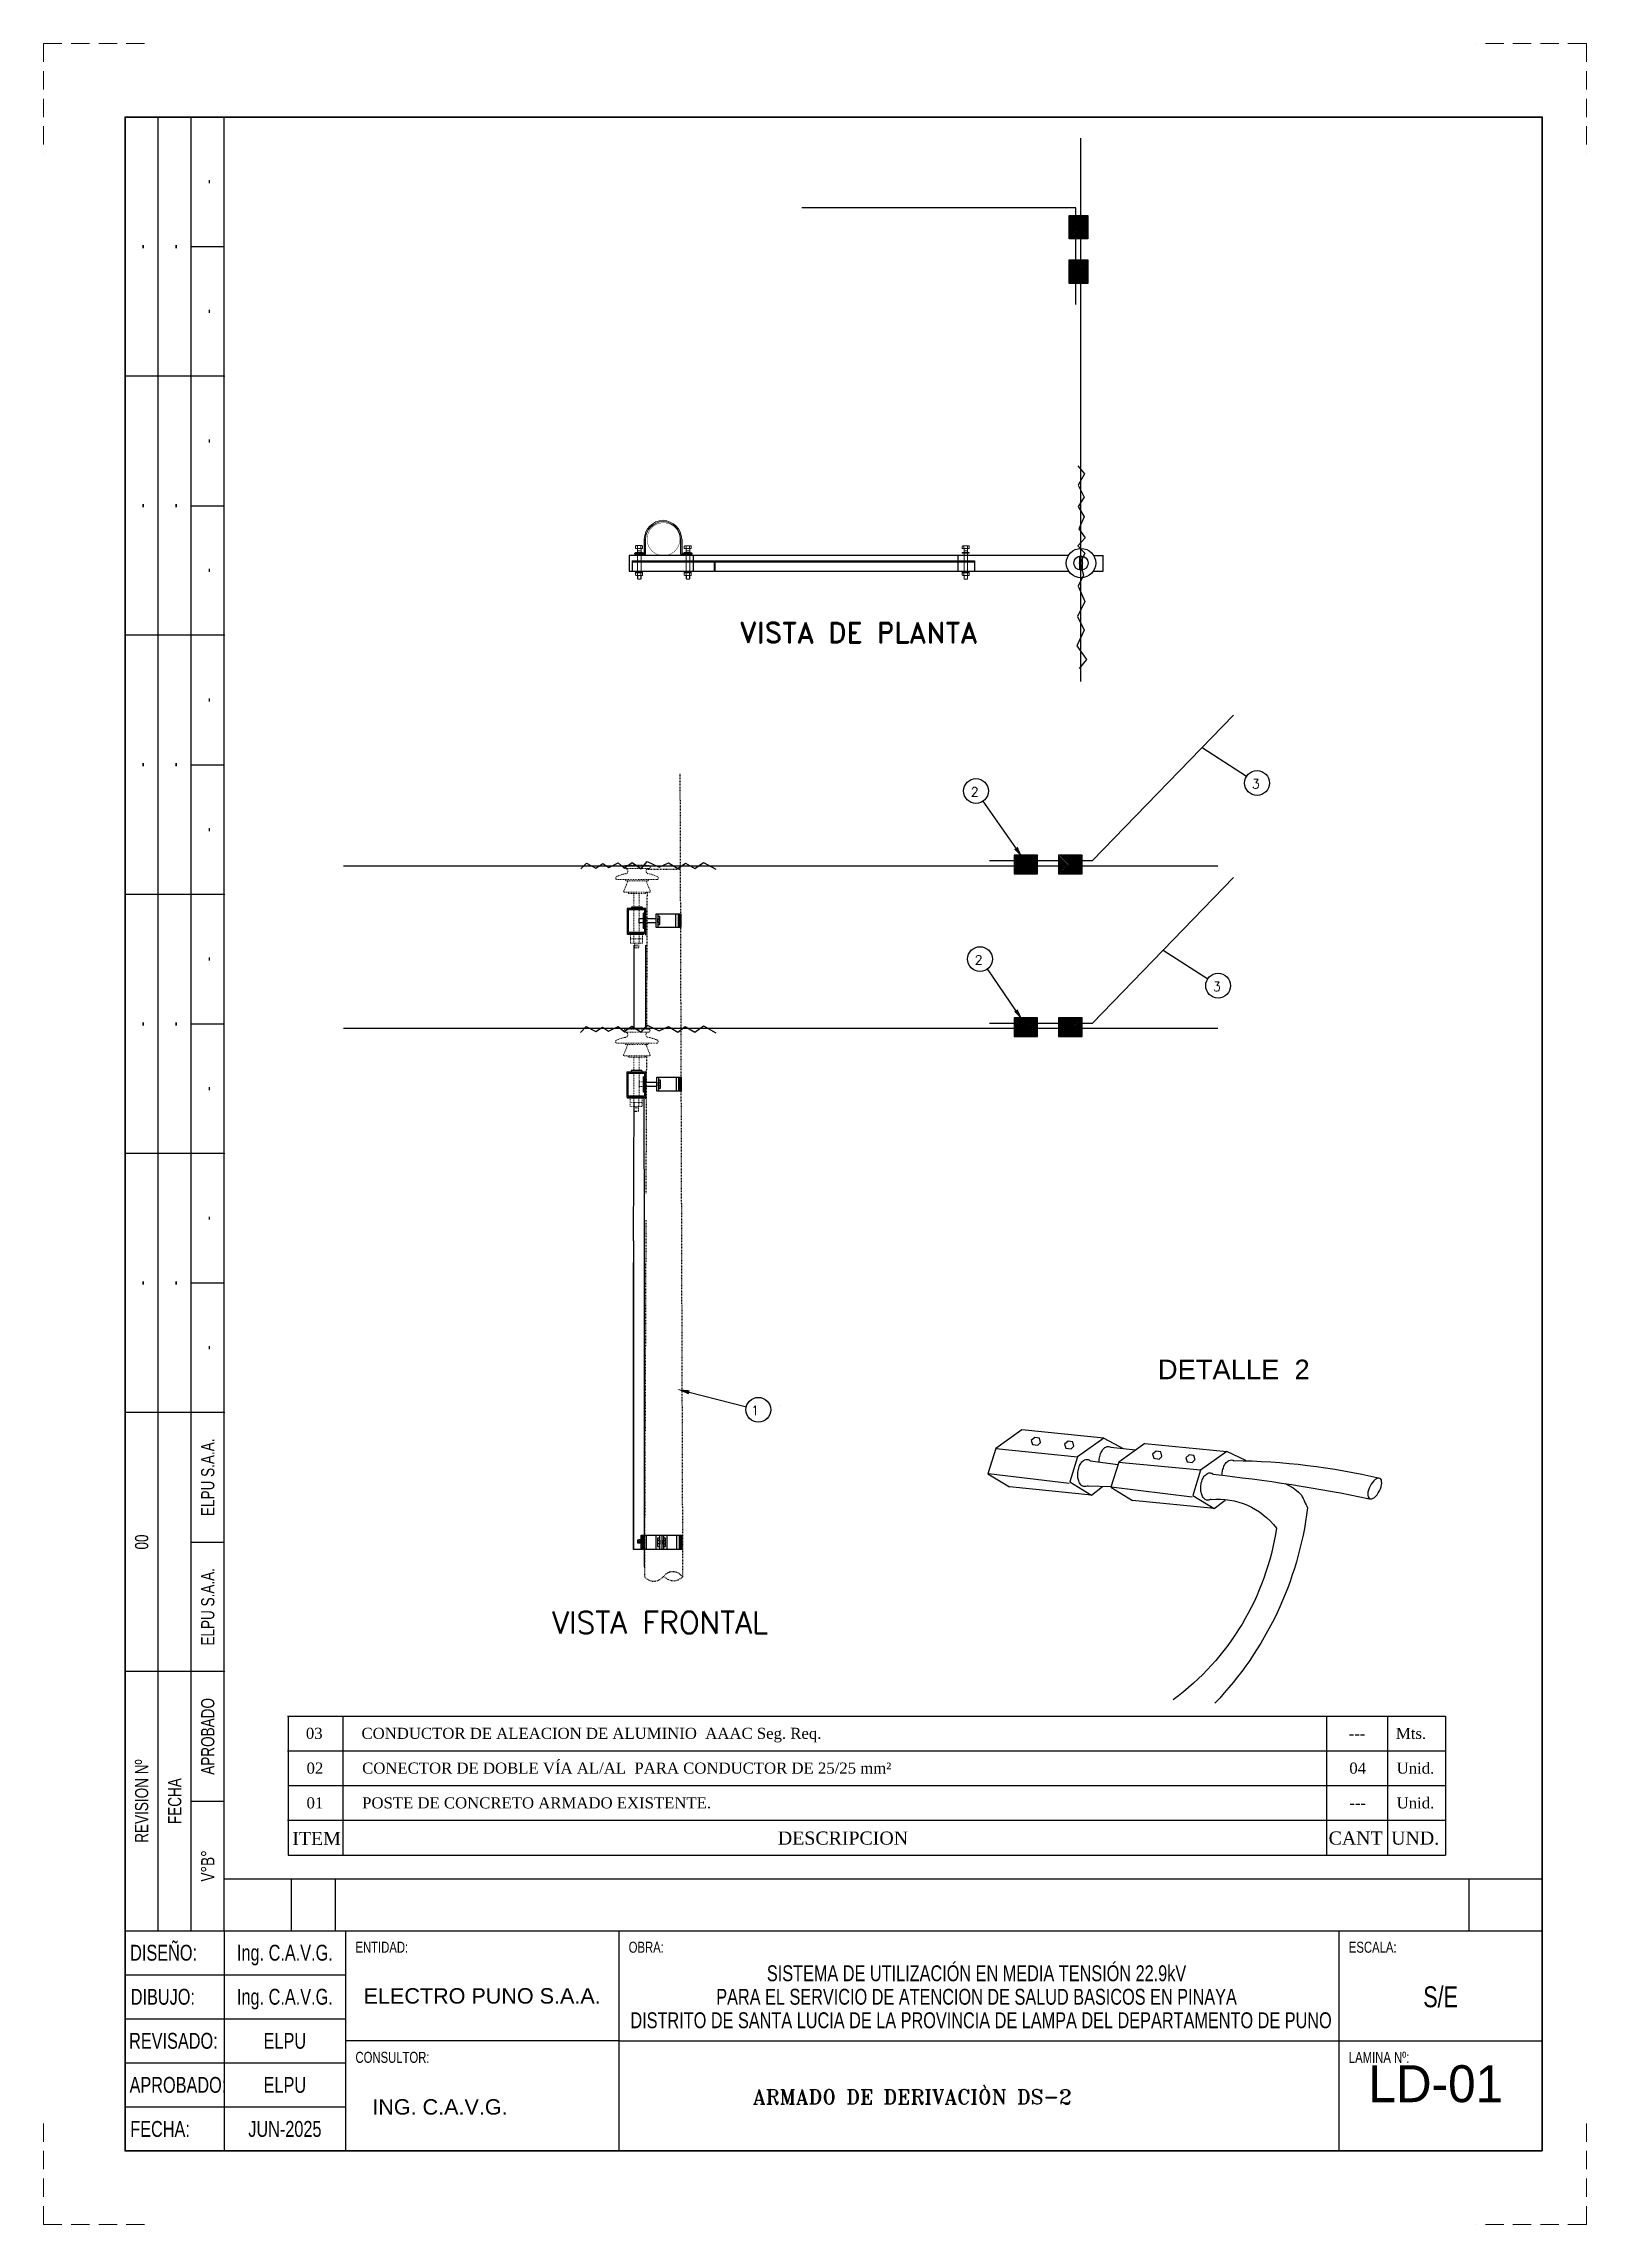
# Model space of a CAD drawing. Header units: millimetres. Extents: x 1804 to 3757, y 2643 to 7323.
# Drawn here: x 1804.3 to 2014.2, y 2939.5 to 3236.3 of the extents above; entities that cross this region are included whole.
import ezdxf
from ezdxf.enums import TextEntityAlignment as Align

# ---------------------------------------------------------------- set-up
doc = ezdxf.new("R2010")
doc.units = ezdxf.units.MM
doc.linetypes.add('DASHED', pattern=[0.75, 0.5, -0.25])
doc.linetypes.add('HIDDEN2', pattern=[0.1875, 0.125, -0.0625])
for name, color, linetype in [('_Cajetin Linea 1', 5, 'Continuous'), ('_Cajetin Linea 2', 2, 'Continuous'), ('_Texto 1', 7, 'Continuous'), ('_Texto 2', 7, 'Continuous'), ('_Texto 3', 4, 'Continuous'), ('_Texto 4', 7, 'Continuous'), ('_Texto 6', 7, 'Continuous'), ('Armados BT', 166, 'Continuous'), ('CAJETIN_T-1', 104, 'Continuous'), ('Postes de C.A.C.', 7, 'Continuous'), ('TEXTO', 7, 'Continuous')]:
    doc.layers.add(name, color=color, linetype=linetype)
for name, color, linetype, lineweight in [('_Cajetin Linea 3', 5, 'Continuous', 30), ('_Cajetin Linea 4', 3, 'DASHED', 0), ('POSTE', 7, 'Continuous', 13), ('TRAZO EXISTENTE', 150, 'Continuous', 0)]:
    doc.layers.add(name, color=color, linetype=linetype, lineweight=lineweight)
doc.styles.add('arial', font='arial.ttf')
doc.styles.add('Disylays_86', font='swisscl.ttf', dxfattribs={"height": 2.2})
doc.styles.add('MART BOOK', font='BOOKOSI.TTF')
doc.styles.add('MART BOOK 2', font='BOOKOS.TTF')
doc.styles.add('N-1', font='ROMANS')
doc.styles.add('N-2', font='ROMAND')
doc.styles.add('ROMANS', font='romans.shx')
doc.styles.add('ROMANT', font='romant.shx', dxfattribs={"height": 0.18})
doc.styles.add('TECHNIC', font='te______.pfb')
doc.styles.add('TEXTO1', font='arial.ttf')

msp = doc.modelspace()

# ---------------------------------------------------------------- texts
at = {"color": 0, "style": 'N-2'}
msp.add_text('VISTA DE PLANTA', height=2.75901, dxfattribs=at).set_placement((1915.168, 3154.736), align=Align.CENTER)
at = {"color": 0, "style": 'arial'}
msp.add_text('DETALLE  2', height=2.6599, dxfattribs=at).set_placement((1955.881, 3054.514))
at = {"color": 7, "style": 'MART BOOK 2'}
for s, height, p in [('03', 1.5062, (1840.007, 3005.577)), ('CONDUCTOR DE ALEACION DE ALUMINIO  AAAC Seg. Req.', 1.50623, (1847.564, 3005.577)), ('---', 1.5062, (1981.83, 3005.569)), ('Mts.', 1.5062, (1988.258, 3005.569)), ('02', 1.5062, (1840.099, 3000.846)), ('CONECTOR DE DOBLE VÍA AL/AL  PARA CONDUCTOR DE 25/25 mm²', 1.50623, (1847.656, 3000.846)), ('04', 1.5062, (1981.922, 3000.842)), ('Unid.', 1.5062, (1988.351, 3000.842)), ('01', 1.5062, (1840.099, 2996.115)), ('POSTE DE CONCRETO ARMADO EXISTENTE.', 1.50623, (1847.656, 2996.115)), ('Unid.', 1.5062, (1988.351, 2996.111)), ('---', 1.5062, (1981.922, 2996.111))]:
    msp.add_text(s, height=height, dxfattribs=at).set_placement(p)
at = {"color": 3, "style": 'MART BOOK'}
for s, height, p in [('ITEM', 1.788, (1838.155, 2991.127)), ('DESCRIPCION', 1.78803, (1904.199, 2991.18)), ('CANT', 1.788, (1979.106, 2991.187)), ('UND.', 1.788, (1987.615, 2991.18))]:
    msp.add_text(s, height=height, dxfattribs=at).set_placement(p)
at = {"color": 7, "style": 'TECHNIC'}
msp.add_text('LD-01', height=5.0321, dxfattribs=at).set_placement((1993.676, 2958.656), align=Align.MIDDLE)
at = {"style": 'ROMANT'}
msp.add_text('ARMADO DE DERIVACIÒN DS-2', height=1.9983, dxfattribs=at).set_placement((1922.487, 2957.189), align=Align.MIDDLE)
at = {"color": 3, "char_height": 1.252, "attachment_point": 3, "line_spacing_factor": 0.4, "style": 'N-1'}
for s, insert in [('2', (1931.497, 3135.07)), ('3', (1969.73, 3136.155)), ('2', (1932.041, 3112.195)), ('3', (1964.43, 3108.575)), ('1', (1901.626, 3050.897))]:
    msp.add_mtext(s, dxfattribs=dict(at, insert=insert))
at = {"layer": 'TEXTO', "color": 0, "style": 'ROMANS'}
msp.add_text('VISTA FRONTAL', height=2.97973, dxfattribs=at).set_placement((1873.496, 3019.915))

# ---------------------------------------------------------------- blocks, each defined once
blk = doc.blocks.new('ANGULAR 2x2')
at = {"color": 7}
for p, q in [((0, 0.051), (1, 0.051)), ((0, 0.051), (0, 0)), ((0, 0.046), (1, 0.046)), ((0, 0), (1, 0)), ((1, 0.051), (1, 0))]:
    blk.add_line(p, q, dxfattribs=at)
blk = doc.blocks.new('aislador')
at = {"color": 7}
for p, q in [((-0.57, 1.88), (-0.57, 1.84)), ((-0.57, 1.84), (-0.57, -1.95)), ((0.52, -1.95), (0.52, 1.88)), ((0.42, -1.98), (-0.42, -1.98))]:
    blk.add_line(p, q, dxfattribs=at)
for radius in [5.24, 2.53]:
    blk.add_circle((0, 0), radius, dxfattribs=at)
for centre, radius, start, end in [((-0.02, 1.88), 0.543, 0, 180), ((-0.02, -1.95), 0.542, 180, 0)]:
    blk.add_arc(centre, radius, start, end, dxfattribs=at)
blk = doc.blocks.new('CAJETIN ARMADO')
at = {"layer": '_Cajetin Linea 1', "ltscale": 5}
for p, q in [((1569.36, 5536.82), (1389.95, 5536.82)), ((1399.05, 5536.82), (1399.05, 5529.78)), ((1405.05, 5536.82), (1405.05, 5529.78)), ((1559.36, 5536.82), (1559.36, 5529.78))]:
    blk.add_line(p, q, dxfattribs=at)
at = {"layer": '_Cajetin Linea 1'}
for p in [(1376.45, 5529.82), (1389.95, 5529.82)]:
    blk.add_line(p, (1569.36, 5529.82), dxfattribs=at)
at = {"layer": '_Cajetin Linea 1', "color": 5}
for p, q in [((1389.95, 5529.82), (1389.95, 5499.82)), ((1406.45, 5529.82), (1406.45, 5499.82)), ((1443.64, 5529.82), (1443.64, 5499.82)), ((1541.67, 5529.82), (1541.67, 5499.82)), ((1376.45, 5523.82), (1406.45, 5523.82)), ((1376.45, 5517.82), (1406.45, 5517.82)), ((1443.64, 5514.82), (1406.45, 5514.82)), ((1443.64, 5514.82), (1569.36, 5514.82)), ((1376.45, 5511.82), (1406.45, 5511.82)), ((1376.45, 5505.82), (1406.45, 5505.82))]:
    blk.add_line(p, q, dxfattribs=at)
at = {"layer": '_Cajetin Linea 2', "color": 3}
for points in [[(1380.95, 5529.82), (1380.95, 5776.82)], [(1385.45, 5529.82), (1385.45, 5776.82)], [(1389.95, 5529.82), (1389.95, 5776.82)], [(1385.45, 5759.18), (1389.95, 5759.18)], [(1389.95, 5741.53), (1376.45, 5741.53)], [(1385.45, 5723.89), (1389.95, 5723.89)], [(1389.95, 5706.25), (1376.45, 5706.25)], [(1385.45, 5688.61), (1389.95, 5688.61)], [(1389.95, 5670.96), (1376.45, 5670.96)], [(1385.45, 5653.32), (1389.95, 5653.32)], [(1389.95, 5635.68), (1376.45, 5635.68)], [(1385.45, 5618.03), (1389.95, 5618.03)], [(1389.95, 5600.39), (1376.45, 5600.39)], [(1385.45, 5582.75), (1389.95, 5582.75)], [(1389.95, 5565.11), (1376.45, 5565.11)], [(1385.45, 5547.46), (1389.95, 5547.46)]]:
    blk.add_lwpolyline(points, dxfattribs=at)
at = {"layer": '_Cajetin Linea 2', "color": 2}
blk.add_point((1389.95, 5600.39), dxfattribs=at)
at = {"layer": '_Cajetin Linea 2', "color": 3}
blk.add_point((1380.95, 5565.11), dxfattribs=at)
at = {"layer": '_Cajetin Linea 2'}
for p in [(1385.45, 5565.11), (1389.95, 5565.11)]:
    blk.add_point(p, dxfattribs=at)
at = {"layer": '_Cajetin Linea 3', "ltscale": 0.1}
blk.add_lwpolyline([(1569.36, 5499.82), (1376.45, 5499.82), (1376.45, 5776.82), (1569.36, 5776.82)], close=True, dxfattribs=at)
at = {"layer": '_Cajetin Linea 4', "ltscale": 5}
for p, q in [((1365.36, 5786.82), (1365.36, 5771.82)), ((1365.36, 5786.82), (1380.36, 5786.82)), ((1575.36, 5786.82), (1560.36, 5786.82)), ((1575.36, 5786.82), (1575.36, 5771.82)), ((1365.36, 5489.82), (1365.36, 5504.82)), ((1575.36, 5489.82), (1575.36, 5504.82)), ((1365.36, 5489.82), (1380.36, 5489.82)), ((1575.36, 5489.82), (1560.36, 5489.82))]:
    blk.add_line(p, q, dxfattribs=at)
at = {"layer": 'CAJETIN_T-1', "color": 2}
for p in [(1389.95, 5741.53), (1389.95, 5706.25), (1389.95, 5670.96), (1389.95, 5635.68)]:
    blk.add_point(p, dxfattribs=at)
at = {"layer": '_Texto 1', "style": 'Disylays_86'}
for s, p in [('-', (1387.7, 5768)), ('-', (1378.7, 5759.18)), ('-', (1383.2, 5759.18)), ('-', (1387.7, 5750.36)), ('-', (1387.7, 5732.71)), ('-', (1378.7, 5723.89)), ('-', (1383.2, 5723.89)), ('-', (1387.7, 5715.07)), ('-', (1387.7, 5697.43)), ('-', (1378.7, 5688.61)), ('-', (1383.2, 5688.61)), ('-', (1387.7, 5679.78)), ('-', (1387.7, 5662.14)), ('-', (1378.7, 5653.32)), ('-', (1383.2, 5653.32)), ('-', (1387.7, 5644.5)), ('-', (1387.7, 5626.86)), ('-', (1378.7, 5618.03)), ('-', (1383.2, 5618.03)), ('-', (1387.7, 5609.21)), ('ELPU S.A.A.', (1387.7, 5591.57)), ('00', (1378.7, 5582.75)), ('ELPU S.A.A.', (1387.7, 5573.93)), ('APROBADO', (1387.7, 5556.28)), ('REVISION Nº', (1378.7, 5547.46)), ('FECHA', (1383.2, 5547.46)), ('V%%DB%%D', (1387.7, 5538.64))]:
    blk.add_text(s, height=1.8, rotation=90, dxfattribs=at).set_placement(p, align=Align.MIDDLE_CENTER)
for s, p in [('DISEÑO:', (1381.69, 5526.82)), ('SISTEMA DE UTILIZACIÓN EN MEDIA TENSIÓN 22.9kV ', (1492.66, 5524.02)), ('DIBUJO:', (1381.59, 5520.82)), ('PARA EL SERVICIO DE ATENCION DE SALUD BASICOS EN PINAYA ', (1492.66, 5520.82)), (' DISTRITO DE SANTA LUCIA DE LA PROVINCIA DE LAMPA DEL DEPARTAMENTO DE PUNO', (1492.66, 5517.62)), ('REVISADO:  ', (1383.64, 5514.82)), ('APROBADO:', (1383.64, 5508.82)), ('FECHA:', (1381.21, 5502.82))]:
    blk.add_text(s, height=2.16, dxfattribs=at).set_placement(p, align=Align.MIDDLE_CENTER)
at = {"layer": '_Texto 2', "style": 'Disylays_86'}
for s, p in [('ENTIDAD:', (1407.81, 5526.82)), ('OBRA:', (1445, 5526.82)), ('ESCALA:', (1543.03, 5526.82)), ('CONSULTOR:', (1407.81, 5511.82)), ('LAMINA Nº:', (1543.03, 5511.82))]:
    blk.add_text(s, height=1.5, dxfattribs=at).set_placement(p)
at = {"layer": '_Texto 3', "style": 'Disylays_86'}
for s, p in [('Ing. C.A.V.G.', (1398.2, 5526.82)), ('Ing. C.A.V.G.', (1398.2, 5520.82)), ('ELPU', (1398.2, 5514.82)), ('ELPU', (1398.2, 5508.82)), ('JUN-2025', (1398.2, 5502.82))]:
    blk.add_text(s, height=2.16, dxfattribs=at).set_placement(p, align=Align.MIDDLE_CENTER)
at = {"layer": '_Texto 4', "ltscale": 2, "style": 'TEXTO1'}
for s, p in [('ELECTRO PUNO S.A.A.', (1408.92, 5519.89)), ('ING. C.A.V.G.', (1410.1, 5504.77))]:
    blk.add_text(s, height=2.1, dxfattribs=at).set_placement(p)
at = {"layer": '_Texto 6', "style": 'Disylays_86'}
blk.add_text('S/E', height=2.851, dxfattribs=at).set_placement((1555.52, 5520.82), align=Align.MIDDLE_CENTER)

# ---------------------------------------------------------------- hatches: boundary and pattern name
h = msp.add_hatch()
h.set_pattern_fill('ANSI31', color=3, scale=1.209945, angle=89.84806, style=0)
h.set_pattern_definition([(135.1519368, (-1191.35587, -1412.94539), (-0.106661086, -0.1072282785), [])])
h.paths.add_polyline_path([(1943.819, 3209.68), (1946.366, 3209.68), (1946.366, 3212.881), (1943.819, 3212.877)])
h = msp.add_hatch()
h.set_pattern_fill('ANSI31', color=3, scale=1.209945, angle=89.84806, style=0)
h.set_pattern_definition([(135.1519368, (-1191.35587, -1419.01273), (-0.106661086, -0.1072282785), [])])
h.paths.add_polyline_path([(1943.819, 3203.612), (1946.366, 3203.612), (1946.366, 3206.813), (1943.819, 3206.81)])
h = msp.add_hatch()
h.set_pattern_fill('ANSI31', color=3, scale=1.209945, angle=89.84806, style=0)
h.set_pattern_definition([(135.1519368, (-1198.85471, -1500.01237), (-0.106661086, -0.1072282785), [])])
h.paths.add_polyline_path([(1936.32, 3123.269), (1939.521, 3123.269), (1939.521, 3125.814), (1936.32, 3125.81)])
h = msp.add_hatch()
h.set_pattern_fill('ANSI31', color=3, scale=1.209945, angle=89.84806, style=0)
h.set_pattern_definition([(135.1519368, (-1192.78995, -1500.01237), (-0.106661086, -0.1072282785), [])])
h.paths.add_polyline_path([(1942.385, 3123.269), (1945.586, 3123.269), (1945.586, 3125.814), (1942.385, 3125.81)])
h = msp.add_hatch()
h.set_pattern_fill('ANSI31', color=3, scale=1.209945, angle=89.84806, style=0)
h.set_pattern_definition([(135.1519368, (-1198.8547, -1522.11631), (-0.106661086, -0.1072282785), [])])
h.paths.add_polyline_path([(1936.32, 3101.165), (1939.521, 3101.165), (1939.521, 3103.71), (1936.32, 3103.706)])
h = msp.add_hatch()
h.set_pattern_fill('ANSI31', color=3, scale=1.209945, angle=89.84806, style=0)
h.set_pattern_definition([(135.1519368, (-1192.78995, -1522.1163), (-0.106661086, -0.1072282785), [])])
h.paths.add_polyline_path([(1942.385, 3101.165), (1945.586, 3101.165), (1945.586, 3103.71), (1942.385, 3103.706)])

# ---------------------------------------------------------------- linework, layer by layer
for p, q in [((1945.425, 3149.47), (1945.425, 3223.407)), ((1943.708, 3166.598), (1883.98, 3166.598)), ((1884.735, 3166.772), (1884.735, 3166.935)), ((1886.01, 3166.935), (1884.735, 3166.935)), ((1886.173, 3166.772), (1884.735, 3166.772)), ((1886.01, 3168.83), (1886.01, 3166.935)), ((1886.01, 3166.772), (1886.01, 3166.771)), ((1890.966, 3166.935), (1890.967, 3166.935)), ((1890.966, 3166.772), (1892.548, 3166.772)), ((1891.137, 3168.83), (1891.137, 3166.935)), ((1891.137, 3166.935), (1892.548, 3166.935)), ((1891.137, 3166.772), (1891.137, 3166.771)), ((1892.548, 3166.772), (1892.548, 3166.935)), ((1928.686, 3166.598), (1928.686, 3164.472)), ((1947.142, 3166.598), (1948.444, 3166.598)), ((1948.444, 3164.472), (1948.444, 3166.598)), ((1919.196, 3164.472), (1943.753, 3164.472)), ((1947.098, 3164.472), (1948.444, 3164.472)), ((1845.136, 3124.37), (1964.023, 3124.37)), ((1845.136, 3102.266), (1964.023, 3102.266))]:
    msp.add_line(p, q)
at = {"color": 4, "linetype": 'Continuous', "ltscale": 0.05}
for p, q in [((1944.721, 3213.897), (1907.48, 3213.897)), ((1944.721, 3212.881), (1944.721, 3213.897)), ((1944.721, 3206.813), (1944.721, 3209.68)), ((1944.721, 3200.746), (1944.721, 3203.612)), ((1946.708, 3043.395), (1950.456, 3042.892)), ((1946.391, 3040.001), (1949.518, 3039.895))]:
    msp.add_line(p, q, dxfattribs=at)
at = {"lineweight": 13}
for p, q in [((1884.856, 3167.883), (1884.919, 3167.944)), ((1884.856, 3167.566), (1884.856, 3167.883)), ((1884.856, 3167.566), (1885.809, 3167.566)), ((1884.919, 3167.944), (1885.747, 3167.944)), ((1885.091, 3167.883), (1885.027, 3167.944)), ((1885.091, 3167.883), (1885.154, 3167.944)), ((1885.091, 3167.566), (1885.091, 3167.883)), ((1885.104, 3167.566), (1885.104, 3164.333)), ((1885.104, 3167.25), (1885.592, 3167.25)), ((1885.574, 3167.883), (1885.512, 3167.944)), ((1885.574, 3167.883), (1885.638, 3167.944)), ((1885.574, 3167.566), (1885.574, 3167.883)), ((1885.592, 3167.566), (1885.592, 3164.333)), ((1885.809, 3167.883), (1885.747, 3167.944)), ((1885.809, 3167.566), (1885.809, 3167.883)), ((1886.173, 3166.772), (1886.173, 3168.829)), ((1890.966, 3166.772), (1890.974, 3168.82)), ((1891.474, 3167.868), (1891.537, 3167.928)), ((1891.474, 3167.55), (1891.474, 3167.868)), ((1891.474, 3167.55), (1892.427, 3167.55)), ((1891.537, 3167.928), (1892.365, 3167.928)), ((1891.709, 3167.868), (1891.645, 3167.928)), ((1891.709, 3167.868), (1891.772, 3167.928)), ((1891.709, 3167.55), (1891.709, 3167.868)), ((1891.722, 3167.55), (1891.722, 3164.333)), ((1891.722, 3167.234), (1892.21, 3167.234)), ((1892.192, 3167.868), (1892.13, 3167.928)), ((1892.192, 3167.868), (1892.257, 3167.928)), ((1892.192, 3167.55), (1892.192, 3167.868)), ((1892.21, 3167.55), (1892.21, 3164.333)), ((1892.427, 3167.868), (1892.365, 3167.928)), ((1892.427, 3167.55), (1892.427, 3167.868)), ((1929.273, 3167.868), (1929.335, 3167.928)), ((1929.273, 3167.55), (1929.273, 3167.868)), ((1929.273, 3167.55), (1930.226, 3167.55)), ((1929.335, 3167.928), (1930.164, 3167.928)), ((1929.508, 3167.868), (1929.444, 3167.928)), ((1929.508, 3167.868), (1929.57, 3167.928)), ((1929.508, 3167.55), (1929.508, 3167.868)), ((1929.521, 3167.55), (1929.521, 3164.333)), ((1929.521, 3167.234), (1930.009, 3167.234)), ((1929.991, 3167.868), (1929.929, 3167.928)), ((1929.991, 3167.868), (1930.055, 3167.928)), ((1929.991, 3167.55), (1929.991, 3167.868)), ((1930.009, 3167.55), (1930.009, 3164.333)), ((1930.226, 3167.868), (1930.164, 3167.928)), ((1930.226, 3167.55), (1930.226, 3167.868)), ((1884.856, 3164.193), (1884.92, 3164.257)), ((1884.856, 3163.939), (1884.856, 3164.193)), ((1884.856, 3163.939), (1884.92, 3163.875)), ((1884.92, 3163.875), (1885.745, 3163.875)), ((1885.091, 3164.193), (1885.028, 3164.256)), ((1885.091, 3163.939), (1885.028, 3163.875)), ((1885.091, 3164.193), (1885.154, 3164.256)), ((1885.091, 3163.939), (1885.091, 3164.193)), ((1885.091, 3163.939), (1885.154, 3163.875)), ((1885.104, 3163.874), (1885.104, 3163.418)), ((1885.142, 3163.874), (1885.142, 3163.38)), ((1885.142, 3163.38), (1885.554, 3163.38)), ((1885.574, 3164.193), (1885.511, 3164.256)), ((1885.574, 3163.939), (1885.511, 3163.875)), ((1885.554, 3163.874), (1885.554, 3163.38)), ((1885.574, 3164.193), (1885.637, 3164.256)), ((1885.574, 3163.939), (1885.574, 3164.193)), ((1885.574, 3163.939), (1885.637, 3163.875)), ((1885.592, 3163.874), (1885.592, 3163.418)), ((1885.809, 3164.193), (1885.745, 3164.256)), ((1885.809, 3163.939), (1885.745, 3163.875)), ((1885.809, 3163.939), (1885.809, 3164.193)), ((1891.474, 3164.193), (1891.538, 3164.257)), ((1891.474, 3163.939), (1891.474, 3164.193)), ((1891.474, 3163.939), (1891.538, 3163.875)), ((1891.538, 3163.875), (1892.364, 3163.875)), ((1891.709, 3164.193), (1891.646, 3164.256)), ((1891.709, 3163.939), (1891.646, 3163.875)), ((1891.709, 3164.193), (1891.772, 3164.256)), ((1891.709, 3163.939), (1891.709, 3164.193)), ((1891.709, 3163.939), (1891.772, 3163.875)), ((1891.722, 3163.874), (1891.722, 3163.418)), ((1891.76, 3163.874), (1891.76, 3163.38)), ((1891.76, 3163.38), (1892.173, 3163.38)), ((1892.192, 3164.193), (1892.129, 3164.256)), ((1892.192, 3163.939), (1892.129, 3163.875)), ((1892.173, 3163.874), (1892.173, 3163.38)), ((1892.192, 3164.193), (1892.255, 3164.256)), ((1892.192, 3163.939), (1892.192, 3164.193)), ((1892.192, 3163.939), (1892.255, 3163.875)), ((1892.21, 3163.874), (1892.21, 3163.418)), ((1892.427, 3164.193), (1892.364, 3164.256)), ((1892.427, 3163.939), (1892.364, 3163.875)), ((1892.427, 3163.939), (1892.427, 3164.193)), ((1929.273, 3164.193), (1929.336, 3164.257)), ((1929.273, 3163.939), (1929.273, 3164.193)), ((1929.273, 3163.939), (1929.336, 3163.875)), ((1929.336, 3163.875), (1930.162, 3163.875)), ((1929.508, 3164.193), (1929.444, 3164.256)), ((1929.508, 3163.939), (1929.444, 3163.875)), ((1929.508, 3164.193), (1929.571, 3164.256)), ((1929.508, 3163.939), (1929.508, 3164.193)), ((1929.508, 3163.939), (1929.571, 3163.875)), ((1929.521, 3163.874), (1929.521, 3163.418)), ((1929.559, 3163.874), (1929.559, 3163.38)), ((1929.559, 3163.38), (1929.971, 3163.38)), ((1929.991, 3164.193), (1929.928, 3164.256)), ((1929.991, 3163.939), (1929.928, 3163.875)), ((1929.971, 3163.874), (1929.971, 3163.38)), ((1929.991, 3164.193), (1930.054, 3164.256)), ((1929.991, 3163.939), (1929.991, 3164.193)), ((1929.991, 3163.939), (1930.054, 3163.875)), ((1930.009, 3163.874), (1930.009, 3163.418)), ((1930.226, 3164.193), (1930.162, 3164.256)), ((1930.226, 3163.939), (1930.162, 3163.875)), ((1930.226, 3163.939), (1930.226, 3164.193))]:
    msp.add_line(p, q, dxfattribs=at)
at = {"linetype": 'HIDDEN2', "ltscale": 0.5}
for p, q in [((1890.876, 3136.895), (1891.237, 3027.605)), ((1890.876, 3123.891), (1886.412, 3123.891)), ((1886.402, 3120.788), (1886.328, 3102.143)), ((1886.317, 3098.526), (1886.241, 3079.787)), ((1886.241, 3076.17), (1886.05, 3027.609))]:
    msp.add_line(p, q, dxfattribs=at)
at = {"linetype": 'ByBlock', "lineweight": -2}
for p, q in [((1932.66, 3132.203), (1932.66, 3132.203)), ((1932.66, 3110.099), (1932.66, 3110.099)), ((1904.587, 3050.91), (1904.587, 3050.91))]:
    msp.add_line(p, q, dxfattribs=at)
at = {"color": 142}
for p, q in [((1883.697, 3118.243), (1883.694, 3118.243)), ((1883.697, 3117.192), (1883.694, 3117.192)), ((1885.72, 3118.764), (1884.273, 3118.764)), ((1884.273, 3118.764), (1884.273, 3118.592)), ((1885.72, 3118.764), (1885.72, 3118.583)), ((1886.05, 3117.943), (1885.928, 3117.943)), ((1886.05, 3115.852), (1885.928, 3115.852)), ((1886.385, 3116.669), (1887.643, 3116.667)), ((1886.387, 3117.196), (1887.643, 3117.194)), ((1887.877, 3117.865), (1887.877, 3115.996)), ((1888.164, 3117.481), (1887.877, 3117.481)), ((1887.877, 3117.148), (1888.164, 3117.148)), ((1887.877, 3116.724), (1888.164, 3116.724)), ((1887.877, 3116.38), (1888.164, 3116.38)), ((1888.164, 3116.38), (1888.164, 3117.481)), ((1890.619, 3117.865), (1890.619, 3115.996)), ((1890.731, 3117.865), (1890.731, 3115.996)), ((1890.806, 3117.865), (1890.806, 3115.996)), ((1890.856, 3117.865), (1890.856, 3115.996)), ((1890.906, 3117.865), (1890.906, 3115.996)), ((1890.949, 3117.865), (1890.949, 3115.996)), ((1883.755, 3115.016), (1883.755, 3115.16)), ((1885.932, 3115.016), (1883.755, 3115.016)), ((1884.635, 3102.223), (1884.635, 3113.567)), ((1885.932, 3115.016), (1885.932, 3115.15)), ((1886.242, 3102.213), (1886.242, 3113.567)), ((1886.256, 3114.921), (1886.258, 3115.15)), ((1883.675, 3095.981), (1883.671, 3095.981)), ((1885.698, 3096.502), (1884.25, 3096.502)), ((1884.25, 3096.502), (1884.25, 3096.33)), ((1885.698, 3096.502), (1885.698, 3096.32)), ((1886.027, 3095.681), (1885.906, 3095.681)), ((1887.961, 3095.603), (1887.961, 3093.734)), ((1888.247, 3095.219), (1887.961, 3095.219)), ((1888.247, 3094.118), (1888.247, 3095.219)), ((1890.703, 3095.603), (1890.703, 3093.734)), ((1890.815, 3095.603), (1890.815, 3093.734)), ((1890.89, 3095.603), (1890.89, 3093.734)), ((1890.939, 3095.603), (1890.939, 3093.734)), ((1890.989, 3095.603), (1890.989, 3093.734)), ((1891.033, 3095.603), (1891.033, 3093.734)), ((1883.733, 3092.754), (1883.733, 3092.897)), ((1885.91, 3092.754), (1883.733, 3092.754)), ((1884.556, 3073.365), (1884.635, 3092.195)), ((1886.027, 3093.59), (1885.905, 3093.59)), ((1885.91, 3092.754), (1885.91, 3092.888)), ((1886.068, 3073.365), (1886.008, 3092.888)), ((1886.233, 3092.659), (1886.235, 3092.888)), ((1886.302, 3094.408), (1887.727, 3094.406)), ((1886.304, 3094.934), (1887.727, 3094.932)), ((1887.961, 3094.886), (1888.247, 3094.886)), ((1887.961, 3094.462), (1888.247, 3094.462)), ((1887.961, 3094.118), (1888.247, 3094.118)), ((1884.544, 3031.353), (1884.544, 3070.383)), ((1885.632, 3031.353), (1885.632, 3033.31)), ((1885.677, 3031.353), (1885.677, 3033.31)), ((1885.73, 3031.353), (1885.73, 3033.31)), ((1885.782, 3031.353), (1885.782, 3033.31)), ((1885.86, 3031.353), (1885.86, 3033.31)), ((1885.977, 3031.353), (1885.977, 3033.31)), ((1888.144, 3032.908), (1887.844, 3032.908)), ((1887.844, 3032.908), (1887.844, 3031.755)), ((1888.144, 3031.353), (1888.144, 3033.31)), ((1888.404, 3033.306), (1888.404, 3031.349)), ((1888.633, 3033.306), (1888.633, 3031.349)), ((1888.934, 3032.904), (1888.633, 3032.904)), ((1888.934, 3031.751), (1888.934, 3032.904)), ((1890.774, 3033.306), (1890.774, 3031.349)), ((1890.891, 3033.306), (1890.891, 3031.349)), ((1890.969, 3033.306), (1890.969, 3031.349)), ((1891.021, 3033.306), (1891.021, 3031.349)), ((1891.073, 3033.306), (1891.073, 3031.349)), ((1891.119, 3033.306), (1891.119, 3031.349)), ((1886.303, 3031.353), (1884.544, 3031.353)), ((1885.599, 3032.598), (1885.114, 3032.598)), ((1885.114, 3032.598), (1885.114, 3032.25)), ((1885.114, 3032.25), (1885.599, 3032.25)), ((1885.293, 3032.436), (1885.522, 3032.436)), ((1888.144, 3032.548), (1887.844, 3032.548)), ((1888.144, 3032.103), (1887.844, 3032.103)), ((1887.844, 3031.755), (1888.144, 3031.755)), ((1888.633, 3032.555), (1888.934, 3032.555)), ((1888.633, 3032.111), (1888.934, 3032.111)), ((1888.633, 3031.751), (1888.934, 3031.751))]:
    msp.add_line(p, q, dxfattribs=at)
at = {"color": 3}
for p, q in [((1837.496, 3008.682), (1994.982, 3008.682)), ((1837.496, 3008.682), (1994.982, 3008.682)), ((1837.496, 3008.682), (1994.982, 3008.682)), ((1837.588, 3008.682), (1837.588, 2989.765)), ((1845.053, 3008.682), (1845.053, 2989.765)), ((1978.808, 3008.682), (1978.808, 2989.765)), ((1987.115, 3008.682), (1987.115, 2989.765)), ((1994.982, 3008.682), (1994.982, 2989.765)), ((1837.496, 3003.953), (1994.982, 3003.953)), ((1837.588, 2999.222), (1994.982, 2999.222)), ((1837.496, 2994.493), (1994.982, 2994.493)), ((1837.588, 2994.493), (1994.982, 2994.493)), ((1837.588, 2994.493), (1994.982, 2994.493)), ((1837.588, 2994.493), (1994.982, 2994.493)), ((1837.588, 2994.493), (1994.982, 2994.493)), ((1837.588, 2989.765), (1994.982, 2989.765))]:
    msp.add_line(p, q, dxfattribs=at)
for points in [[(1943.821, 3209.68), (1943.821, 3212.881), (1946.366, 3212.881), (1946.366, 3209.68)], [(1943.821, 3203.612), (1943.821, 3206.813), (1946.366, 3206.813), (1946.366, 3203.612)], [(1939.521, 3125.814), (1936.32, 3125.814), (1936.32, 3123.269), (1939.521, 3123.269)], [(1945.588, 3125.814), (1942.387, 3125.814), (1942.387, 3123.269), (1945.588, 3123.269)], [(1939.521, 3103.71), (1936.32, 3103.71), (1936.32, 3101.165), (1939.521, 3101.165)], [(1945.588, 3103.71), (1942.387, 3103.71), (1942.387, 3101.165), (1945.588, 3101.165)]]:
    msp.add_lwpolyline(points, close=True)
for points in [[(1945.004, 3178.795), (1945.885, 3177.721), (1945.053, 3176.157), (1945.836, 3174.546), (1945.053, 3173.276), (1945.836, 3171.859), (1945.152, 3170.232), (1945.983, 3169.011), (1945.005, 3167.936), (1945.935, 3166.91), (1945.299, 3165.543), (1945.784, 3163.937), (1945.05, 3162.408), (1945.968, 3160.34), (1944.93, 3158.304), (1945.869, 3156.428), (1944.851, 3154.318), (1946.182, 3152.442), (1945.158, 3151.217)], [(1877.383, 3123.952), (1878.153, 3124.752), (1879.448, 3124.075), (1880.372, 3124.691), (1881.204, 3124.136), (1882.499, 3124.783), (1883.3, 3124.075), (1884.379, 3124.814), (1885.612, 3123.983), (1886.444, 3124.968), (1888.077, 3124.198), (1889.341, 3124.783), (1890.605, 3124.013), (1891.622, 3124.752), (1892.916, 3124.013), (1894.088, 3124.845), (1895.783, 3123.921)], [(1877.36, 3101.689), (1878.131, 3102.49), (1879.425, 3101.813), (1880.35, 3102.428), (1881.182, 3101.874), (1882.476, 3102.521), (1883.278, 3101.813), (1884.356, 3102.551), (1885.589, 3101.72), (1886.421, 3102.705), (1888.055, 3101.936), (1889.318, 3102.521), (1890.582, 3101.751), (1891.599, 3102.49), (1892.894, 3101.751), (1894.065, 3102.582), (1895.76, 3101.659)], [(1948.524, 3046.512), (1937.398, 3047.621)], [(1939.926, 3045.918), (1939.768, 3046.505), (1939.134, 3046.596), (1938.659, 3046.189), (1938.84, 3045.646), (1939.541, 3045.533), (1939.904, 3045.895)], [(1944.462, 3045.419), (1944.303, 3046.007), (1943.67, 3046.098), (1943.195, 3045.691), (1943.376, 3045.148), (1944.077, 3045.035), (1944.439, 3045.397)], [(1949.5, 3045.247), (1952.86, 3044.916)], [(1954.116, 3045.782), (1965.242, 3044.672)], [(1956.435, 3044.037), (1956.277, 3044.625), (1955.643, 3044.715), (1955.168, 3044.309), (1955.349, 3043.766), (1956.05, 3043.653), (1956.412, 3044.015)], [(1960.943, 3043.562), (1960.785, 3044.15), (1960.151, 3044.241), (1959.676, 3043.834), (1959.857, 3043.291), (1960.559, 3043.178), (1960.921, 3043.54)], [(1963.339, 3041.587), (1963.339, 3041.587)]]:
    msp.add_lwpolyline(points)
at = {"color": 5, "linetype": 'HIDDEN2', "ltscale": 0.5, "const_width": 0.0559}
msp.add_lwpolyline([(1886.412, 3168.83, 1), (1890.876, 3168.83, 1)], format="xyb", close=True, dxfattribs=at)
at = {"color": 7}
msp.add_lwpolyline([(1883.98, 3164.472), (1892.733, 3164.472), (1892.733, 3166.598), (1883.98, 3166.598)], close=True, dxfattribs=at)
at = {"color": 7, "lineweight": 13}
for points in [[(1884.857, 3167.011), (1885.809, 3167.011), (1885.809, 3166.935), (1884.857, 3166.935)], [(1891.474, 3167.011), (1892.427, 3167.011), (1892.427, 3166.935), (1891.474, 3166.935)], [(1929.273, 3167.011), (1930.225, 3167.011), (1930.225, 3166.935), (1929.273, 3166.935)], [(1884.856, 3164.333), (1885.809, 3164.333), (1885.809, 3164.256), (1884.856, 3164.256)], [(1891.474, 3164.333), (1892.427, 3164.333), (1892.427, 3164.256), (1891.474, 3164.256)], [(1929.273, 3164.333), (1930.226, 3164.333), (1930.226, 3164.256), (1929.273, 3164.256)]]:
    msp.add_lwpolyline(points, close=True, dxfattribs=at)
at = {"color": 4, "linetype": 'Continuous', "ltscale": 0.05}
for points in [[(1947.008, 3125.089), (1966.179, 3144.898)], [(1932.979, 3125.089), (1936.32, 3125.089)], [(1939.521, 3125.089), (1942.387, 3125.089)], [(1945.588, 3125.089), (1947.008, 3125.089)], [(1947.008, 3102.985), (1966.179, 3122.794)], [(1932.979, 3102.985), (1936.32, 3102.985)], [(1939.521, 3102.985), (1942.387, 3102.985)], [(1945.588, 3102.985), (1947.008, 3102.985)], [(1973.199, 3040.31), (1974.301, 3039.721), (1974.754, 3039.358), (1975.003, 3039.159), (1975.416, 3038.735)]]:
    msp.add_lwpolyline(points, dxfattribs=at)
at = {"color": 6}
for points in [[(1961.893, 3140.469), (1967.956, 3136.558)], [(1936.565, 3126.806), (1932.106, 3133.177)], [(1956.594, 3112.889), (1962.656, 3108.977)], [(1936.565, 3104.703), (1932.723, 3110.362)], [(1892.135, 3052.731), (1899.917, 3050.77)]]:
    msp.add_lwpolyline(points, dxfattribs=at)
at = {"color": 142}
for points in [[(1886.258, 3115.15), (1886.258, 3118.583), (1883.697, 3118.583), (1883.697, 3115.15)], [(1883.861, 3118.419), (1886.06, 3118.419), (1886.06, 3115.313), (1883.861, 3115.313)], [(1885.343, 3117.224), (1885.928, 3117.224), (1885.928, 3116.623), (1885.343, 3116.623)], [(1887.643, 3117.865), (1890.98, 3117.865), (1890.98, 3115.996), (1887.643, 3115.996)], [(1890.309, 3117.865), (1890.98, 3117.865), (1890.98, 3115.996), (1890.309, 3115.996)], [(1886.235, 3092.888), (1886.235, 3096.32), (1883.675, 3096.32), (1883.675, 3092.888)], [(1883.838, 3096.157), (1886.037, 3096.157), (1886.037, 3093.051), (1883.838, 3093.051)], [(1887.727, 3095.603), (1891.064, 3095.603), (1891.064, 3093.734), (1887.727, 3093.734)], [(1890.392, 3095.603), (1891.064, 3095.603), (1891.064, 3093.734), (1890.392, 3093.734)], [(1886.303, 3031.353), (1885.599, 3031.353), (1885.599, 3033.31), (1886.303, 3033.31)], [(1889.095, 3031.353), (1885.599, 3031.353), (1885.599, 3033.31), (1889.095, 3033.31)], [(1887.656, 3033.306), (1891.151, 3033.306), (1891.151, 3031.349), (1887.656, 3031.349)], [(1890.448, 3033.306), (1891.151, 3033.306), (1891.151, 3031.349), (1890.448, 3031.349)], [(1885.291, 3032.703), (1885.522, 3032.703), (1885.522, 3032.19), (1885.291, 3032.19)]]:
    msp.add_lwpolyline(points, close=True, dxfattribs=at)
for points in [[(1885.928, 3115.852), (1885.928, 3117.943)], [(1887.877, 3116.667), (1887.877, 3117.194)], [(1885.905, 3093.59), (1885.906, 3095.681)], [(1887.961, 3094.406), (1887.961, 3094.932)], [(1884.556, 3073.365), (1884.556, 3031.353)], [(1886.068, 3073.003), (1886.068, 3073.365)], [(1886.068, 3029.002), (1886.068, 3073.365)], [(1888.144, 3032.607), (1888.144, 3032.056)], [(1888.633, 3032.052), (1888.633, 3032.603)]]:
    msp.add_lwpolyline(points, dxfattribs=at)
at = {"color": 4, "linetype": 'Continuous', "ltscale": 0.05}
for points in [[(1975.416, 3038.735, -0.0041078), (1976.229, 3037.007, -0.1617086), (1963.645, 3010.45)], [(1963.109, 3038.161, -0.2589192), (1972.001, 3034.267, -0.1999173), (1957.976, 3010.903)]]:
    msp.add_lwpolyline(points, format="xyb", dxfattribs=at)
at = {"color": 0, "linetype": 'HIDDEN2', "ltscale": 0.5}
msp.add_lwpolyline([(1886.093, 3027.61, 0.4908586), (1888.668, 3027.734, -0.4981563), (1891.244, 3027.609, -0.4432525), (1888.668, 3027.734, 2.1376728)], format="xyb", dxfattribs=at)
at = {"color": 7}
msp.add_circle((1945.425, 3165.571), 0.215, dxfattribs=at)
for centre in [(1969.372, 3135.643), (1931.139, 3134.558), (1931.684, 3111.684), (1964.073, 3108.063), (1901.546, 3050.359)]:
    msp.add_circle(centre, 1.686)
at = {"color": 7, "lineweight": 13}
for centre, radius, start, end in [((1888.712, 3168.698), 2.705, 92.44975, 177.19825), ((1888.714, 3168.697), 2.544, 92.86806, 177.02743), ((1888.431, 3168.697), 2.546, 2.78289, 86.50525), ((1888.431, 3168.697), 2.709, 2.82059, 86.50525)]:
    msp.add_arc(centre, radius, start, end, dxfattribs=at)
at = {"extrusion": (0, 0, -1)}
msp.add_ellipse((1985.379, 3039.641), major_axis=(0.704, 1.382), ratio=0.4611364, dxfattribs=at)
at = {"color": 6}
for points in [[(1936.331, 3126.648), (1937.518, 3125.402), (1936.799, 3126.965)], [(1936.331, 3104.544), (1937.518, 3103.298), (1936.799, 3104.861)], [(1892.066, 3052.456), (1890.489, 3053.148), (1892.205, 3053.005)]]:
    msp.add_solid(points, dxfattribs=at)
at = {"layer": 'Armados BT', "color": 7}
for p, q in [((1948.524, 3046.512), (1951.142, 3045.083)), ((1961.689, 3042.122), (1950.548, 3043.184)), ((1943.829, 3040.313), (1932.826, 3041.645)), ((1946.841, 3038.76), (1935.715, 3039.869)), ((1960.547, 3038.473), (1949.544, 3039.806)), ((1963.559, 3036.92), (1952.433, 3038.03))]:
    msp.add_line(p, q, dxfattribs=at)
for points in [[(1937.398, 3047.621), (1933.844, 3045.071), (1932.773, 3041.646), (1935.715, 3039.869)], [(1948.524, 3046.512), (1944.97, 3043.961), (1943.899, 3040.536), (1946.841, 3038.76), (1948.329, 3039.935)], [(1954.116, 3045.782), (1950.562, 3043.231), (1949.491, 3039.806), (1952.433, 3038.03)], [(1965.242, 3044.672), (1961.689, 3042.122), (1960.617, 3038.696), (1963.559, 3036.92), (1965.016, 3038.07)], [(1967.82, 3043.374), (1967.835, 3043.444), (1965.242, 3044.672)]]:
    msp.add_lwpolyline(points, dxfattribs=at)
for points in [[(1947.893, 3043.236, -0.0304524), (1947.912, 3043.628, -0.0587519), (1948.083, 3044.364, -0.0723411), (1948.372, 3044.907, -0.1066171), (1948.802, 3045.288, -0.1568512), (1949.19, 3045.367, -0.1304826), (1949.5, 3045.247)], [(1946.391, 3040.001, -0.246924), (1946.266, 3039.975, -0.1568512), (1945.878, 3039.896, -0.1568512), (1945.516, 3040.058, -0.1066171), (1945.179, 3040.524, -0.0723411), (1945.016, 3041.117, -0.0587519), (1945.011, 3041.873, -0.0587519), (1945.181, 3042.609, -0.0723411), (1945.47, 3043.152, -0.1066171), (1945.901, 3043.533, -0.1568512), (1946.289, 3043.612, -0.1568512), (1946.65, 3043.45, -0.0147022), (1946.708, 3043.395, -0.0147022)], [(1963.109, 3038.161, -0.246924), (1962.984, 3038.136, -0.1568512), (1962.596, 3038.057, -0.1568512), (1962.234, 3038.219, -0.1066171), (1961.897, 3038.685, -0.0723411), (1961.734, 3039.278, -0.0587519), (1961.729, 3040.033, -0.0587519), (1961.899, 3040.77, -0.0723411), (1962.188, 3041.312, -0.1066171), (1962.619, 3041.693, -0.1568512), (1963.007, 3041.772, -0.1568512), (1963.368, 3041.61, -0.0147022), (1963.426, 3041.555, -0.0147022)], [(1964.611, 3041.447, -0.0265124), (1964.63, 3041.788, -0.0587519), (1964.801, 3042.525, -0.0723411), (1965.09, 3043.067, -0.1066171), (1965.52, 3043.448, -0.1568512), (1965.908, 3043.527, -0.1304826), (1966.218, 3043.407)], [(1986.083, 3041.023, 0.053744), (1966.218, 3043.407, 0.0024401)], [(1963.339, 3041.587, -0.0239608), (1984.675, 3038.26, -0.0302758)]]:
    msp.add_lwpolyline(points, format="xyb", dxfattribs=at)
at = {"layer": 'Postes de C.A.C.', "linetype": 'ByBlock', "ltscale": 2}
msp.add_line((1933.844, 3045.071), (1944.97, 3043.961), dxfattribs=at)
at = {"layer": 'TRAZO EXISTENTE', "color": 182, "linetype": 'HIDDEN2'}
for p, q in [((1882.251, 3122.496), (1887.836, 3122.496)), ((1883.513, 3122.343), (1883.439, 3122.496)), ((1886.635, 3124.405), (1883.453, 3124.405)), ((1883.453, 3124.008), (1884.575, 3124.008)), ((1886.544, 3122.321), (1883.543, 3122.321)), ((1886.198, 3124.485), (1883.89, 3124.485)), ((1884.575, 3124.008), (1886.621, 3124.008)), ((1886.544, 3122.321), (1886.618, 3122.474)), ((1886.904, 3122.485), (1886.904, 3122.485)), ((1883.339, 3120.788), (1886.749, 3120.788)), ((1886.163, 3120.613), (1883.924, 3120.613)), ((1884.628, 3120.613), (1884.628, 3118.764)), ((1885.343, 3120.613), (1885.343, 3118.764)), ((1884.628, 3115.313), (1884.628, 3118.419)), ((1885.343, 3115.313), (1885.343, 3118.419)), ((1884.142, 3113.872), (1884.142, 3115.016)), ((1885.772, 3113.872), (1884.142, 3113.872)), ((1885.772, 3115.016), (1885.772, 3113.872)), ((1886.612, 3102.143), (1883.43, 3102.143)), ((1883.43, 3101.746), (1884.552, 3101.746)), ((1886.175, 3102.223), (1883.867, 3102.223)), ((1884.552, 3101.746), (1886.598, 3101.746)), ((1882.229, 3100.234), (1887.814, 3100.234)), ((1883.316, 3098.526), (1886.726, 3098.526)), ((1883.49, 3100.081), (1883.416, 3100.234)), ((1886.522, 3100.058), (1883.52, 3100.058)), ((1886.14, 3098.35), (1883.902, 3098.35)), ((1884.605, 3098.35), (1884.605, 3096.502)), ((1885.32, 3098.35), (1885.32, 3096.502)), ((1886.522, 3100.058), (1886.596, 3100.211)), ((1886.882, 3100.223), (1886.882, 3100.223)), ((1884.605, 3096.157), (1884.605, 3093.051)), ((1885.32, 3093.051), (1885.32, 3096.157)), ((1884.119, 3091.61), (1884.119, 3092.754)), ((1885.749, 3092.754), (1885.749, 3091.61)), ((1885.749, 3091.61), (1884.119, 3091.61))]:
    msp.add_line(p, q, dxfattribs=at)
for points in [[(1885.772, 3114.444), (1884.142, 3114.444)], [(1884.613, 3115.016), (1884.613, 3113.872)], [(1885.286, 3113.872), (1885.286, 3113.214), (1884.685, 3113.214), (1884.685, 3113.872)], [(1884.985, 3113.214), (1884.742, 3113.214)], [(1885.329, 3115.016), (1885.329, 3113.872)], [(1885.749, 3092.182), (1884.119, 3092.182)], [(1884.591, 3092.754), (1884.591, 3091.61)], [(1885.306, 3092.754), (1885.306, 3091.61)], [(1885.263, 3091.61), (1885.263, 3090.952), (1884.662, 3090.952), (1884.662, 3091.61)], [(1884.963, 3090.952), (1884.72, 3090.952)]]:
    msp.add_lwpolyline(points, dxfattribs=at)
at = {"layer": 'TRAZO EXISTENTE', "color": 182, "linetype": 'HIDDEN2', "const_width": 0.0572}
for points in [[(1884.985, 3113.729), (1884.771, 3113.729)], [(1884.985, 3113.557), (1884.771, 3113.557)], [(1884.985, 3113.386), (1884.771, 3113.386)], [(1884.957, 3113.729), (1885.171, 3113.729)], [(1884.957, 3113.557), (1885.171, 3113.557)], [(1884.957, 3113.386), (1885.171, 3113.386)], [(1884.963, 3091.467), (1884.748, 3091.467)], [(1884.963, 3091.295), (1884.748, 3091.295)], [(1884.963, 3091.123), (1884.748, 3091.123)], [(1884.934, 3091.467), (1885.149, 3091.467)], [(1884.934, 3091.295), (1885.149, 3091.295)], [(1884.934, 3091.123), (1885.149, 3091.123)]]:
    msp.add_lwpolyline(points, dxfattribs=at)
at = {"layer": 'TRAZO EXISTENTE', "color": 182, "linetype": 'HIDDEN2'}
msp.add_lwpolyline([(1885.32, 3094.962), (1885.905, 3094.962), (1885.905, 3094.361), (1885.32, 3094.361)], close=True, dxfattribs=at)
for centre, radius, start, end in [((1882.429, 3122.715), 0.277, 139.17924, 232.39226), ((1884.706, 3117.283), 6.14, 101.78123, 113.94996), ((1860.367, 3130.787), 24.908, 336.63738, 340.12846), ((1883.453, 3124.207), 0.199, 90, 270), ((1883.453, 3123.651), 0.358, 270, 87.79546), ((1883.543, 3122.352), 0.0318, 196.4198, 270), ((1883.868, 3124.403), 0.0844, 74.73971, 181.35821), ((1886.22, 3124.403), 0.0844, 358.64179, 105.26029), ((1886.635, 3123.651), 0.358, 92.20454, 270), ((1909.721, 3130.787), 24.908, 199.87154, 203.36262), ((1886.635, 3124.207), 0.199, 270, 90), ((1885.381, 3117.283), 6.14, 66.05004, 78.21877), ((1887.659, 3122.715), 0.277, 307.60774, 40.82076), ((1883.339, 3120.896), 0.108, 172.65919, 269.72912), ((1888.183, 3121.9), 4.472, 194.38681, 196.4198), ((1883.924, 3120.644), 0.0318, 196.4198, 270), ((1886.163, 3120.644), 0.0318, 270, 343.5802), ((1881.904, 3121.9), 4.472, 343.5802, 345.61319), ((1886.748, 3120.896), 0.108, 270.27088, 7.34081), ((1884.684, 3095.02), 6.14, 101.78123, 113.94996), ((1883.43, 3101.944), 0.199, 90, 270), ((1883.43, 3101.388), 0.358, 270, 87.79546), ((1883.845, 3102.141), 0.0844, 74.73971, 181.35821), ((1886.197, 3102.141), 0.0844, 358.64179, 105.26029), ((1886.612, 3101.388), 0.358, 92.20454, 270), ((1886.612, 3101.944), 0.199, 270, 90), ((1885.359, 3095.02), 6.14, 66.05004, 78.21877), ((1882.406, 3100.453), 0.277, 139.17924, 232.39226), ((1883.317, 3098.634), 0.108, 172.65919, 269.72912), ((1860.344, 3108.525), 24.908, 336.63738, 340.12846), ((1883.52, 3100.09), 0.0318, 196.4198, 270), ((1888.161, 3099.637), 4.472, 194.38681, 196.4198), ((1883.902, 3098.382), 0.0318, 196.4198, 270), ((1886.14, 3098.382), 0.0318, 270, 343.5802), ((1881.882, 3099.637), 4.472, 343.5802, 345.61319), ((1909.698, 3108.525), 24.908, 199.87154, 203.36262), ((1886.726, 3098.634), 0.108, 270.27088, 7.34081), ((1887.636, 3100.453), 0.277, 307.60774, 40.82076)]:
    msp.add_arc(centre, radius, start, end, dxfattribs=at)

# ---------------------------------------------------------------- block references
at = {"color": 7}
for name, p, xscale, yscale, zscale in [('aislador', (1945.425, 3165.571), 0.3820160846466657, 0.3820160846466657, 0.3820160846466657), ('ANGULAR 2x2', (1884.397, 3164.472), 11.15919180168726, 27.89797950421778, 27.89797950421807), ('ANGULAR 2x2', (1895.626, 3164.472), 35.31884205234027, 27.89797950421778, 27.89797950421807)]:
    msp.add_blockref(name, p, dxfattribs=dict(at, xscale=xscale, yscale=yscale, zscale=zscale))
at = {"layer": 'POSTE', "lineweight": 25, "xscale": 0.9991502875820589, "yscale": 0.9991502875820589, "zscale": 0.9991502875820589}
msp.add_blockref('CAJETIN ARMADO', (440.137, -2545.646), dxfattribs=at)

msp.set_redraw_order([(e.dxf.handle, doc.entitydb.next_handle()) for e in msp.query("TEXT MTEXT ATTDEF DIMENSION ARC_DIMENSION")])  # texts and dimensions are drawn at this point

doc.saveas('drawing.dxf')
